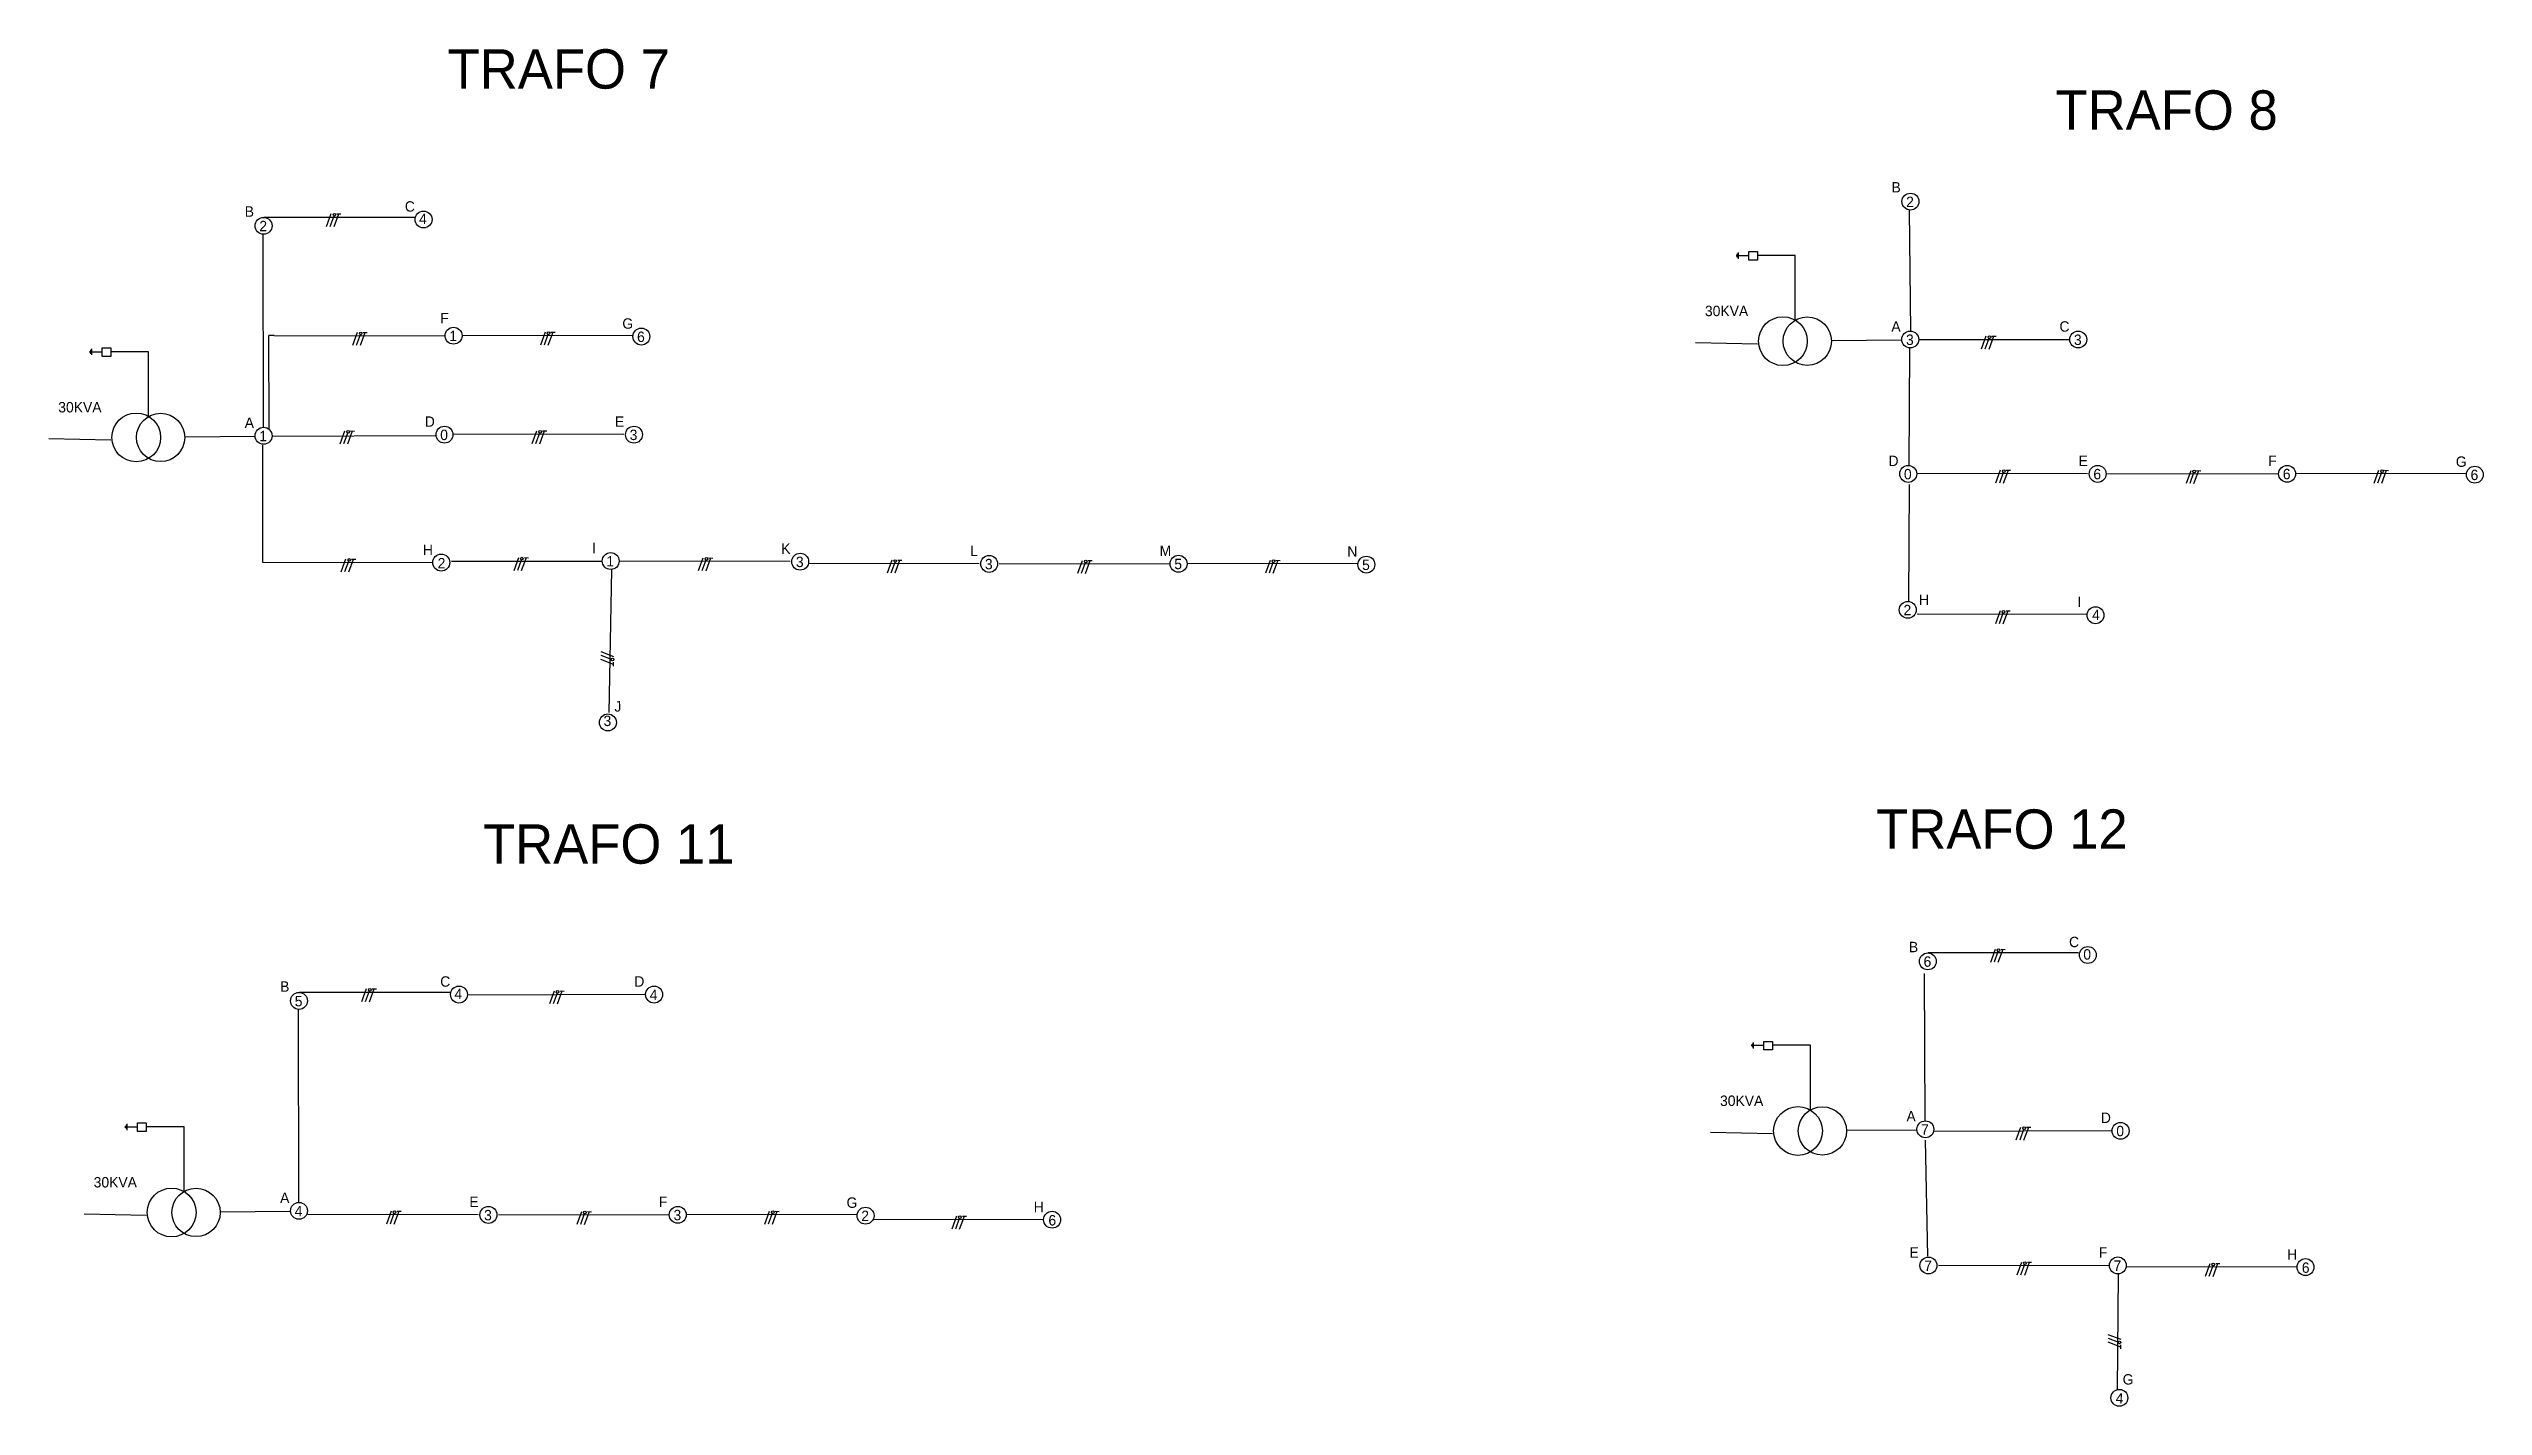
# Model space of a CAD drawing. Header units: millimetres. Extents: x -3588 to 75209, y -3737 to 38254.
# Drawn here: x 38937 to 41616, y 35880 to 37373 of the extents above; entities that cross this region are included whole.
import ezdxf

# ---------------------------------------------------------------- set-up
doc = ezdxf.new("R2010")
doc.units = ezdxf.units.MM
doc.layers.add('RED BT', color=255, linetype='Continuous')
doc.layers.add('Red MT', color=255, linetype='Continuous')

msp = doc.modelspace()

# ---------------------------------------------------------------- texts
at = {"ltscale": 0.15, "attachment_point": 1}
for s, width, gutter_width, insert, char_height in [('TRAFO 7', 915.19314, 216.492, (39375.934, 37372.818), 43.2983), ('TRAFO 8', 915.19314, 216.492, (41145.007, 37327.655), 43.2983), ('B', 12.05698, 57.19, (40964.546, 37226.717), 11.438), ('2', 15.04387, 57.19, (40980.639, 37210.705), 11.438), ('B', 12.05698, 57.19, (39152.672, 37200.081), 11.438), ('2', 15.04387, 57.19, (39168.765, 37184.07), 11.438), ('C', 12.05698, 57.19, (39328.84, 37205.639), 11.438), ('4', 15.04387, 57.19, (39344.511, 37191.981), 11.438), ('F', 12.05698, 57.19, (39367.823, 37082.798), 11.438), ('G', 12.05698, 57.19, (39568.176, 37076.863), 11.438), ('30KVA', 17.93472, 57.19, (40759.268, 37090.679), 11.4379), ('A', 12.05698, 57.19, (40964.386, 37073.612), 11.438), ('C', 12.05698, 57.19, (41149.333, 37073.612), 11.438), ('1', 15.04387, 57.19, (39377.774, 37063.219), 11.438), ('6', 15.04387, 57.19, (39584.368, 37062.277), 11.438), ('3', 15.04387, 57.19, (40980.479, 37059.026), 11.438), ('3', 15.04387, 57.19, (41165.252, 37059.026), 11.438), ('30KVA', 17.93472, 57.19, (38947.554, 36984.779), 11.4379), ('A', 12.05698, 57.19, (39152.672, 36967.712), 11.438), ('D', 12.05698, 57.19, (39350.806, 36968.947), 11.438), ('E', 12.05698, 57.19, (39560.047, 36968.947), 11.438), ('1', 15.04387, 57.19, (39168.765, 36953.126), 11.438), ('0', 15.04387, 57.19, (39367.788, 36954.362), 11.438), ('3', 15.04387, 57.19, (39576.24, 36954.362), 11.438), ('D', 12.05698, 57.19, (40961.226, 36925.758), 11.438), ('E', 12.05698, 57.19, (41170.467, 36925.758), 11.438), ('F', 12.05698, 57.19, (41378.847, 36925.863), 11.438), ('G', 12.05698, 57.19, (41585.442, 36924.921), 11.438), ('0', 15.04387, 57.19, (40978.208, 36911.173), 11.438), ('6', 15.04387, 57.19, (41186.66, 36911.173), 11.438), ('6', 15.04387, 57.19, (41395.04, 36911.278), 11.438), ('6', 15.04387, 57.19, (41601.634, 36910.335), 11.438), ('H', 12.05698, 57.19, (39348.752, 36827.769), 11.438), ('2', 15.04387, 57.19, (39364.944, 36813.184), 11.438), ('I', 12.05698, 57.19, (39534.715, 36829.92), 11.438), ('1', 15.04387, 57.19, (39550.634, 36815.334), 11.438), ('K', 12.05698, 57.19, (39742.946, 36829.201), 11.438), ('3', 15.04387, 57.19, (39759.138, 36814.615), 11.438), ('L', 12.05698, 57.19, (39950.872, 36826.79), 11.438), ('3', 15.04387, 57.19, (39967.065, 36812.205), 11.438), ('M', 12.05698, 57.19, (40159.253, 36826.895), 11.438), ('5', 15.04387, 57.19, (40175.445, 36812.309), 11.438), ('N', 12.05698, 57.19, (40365.847, 36825.953), 11.438), ('5', 15.04387, 57.19, (40382.039, 36811.367), 11.438), ('2', 15.04387, 57.19, (40977.703, 36761.645), 11.438), ('H', 12.05698, 57.19, (40994.778, 36772.963), 11.438), ('I', 12.05698, 57.19, (41169.024, 36770.836), 11.438), ('4', 15.04387, 57.19, (41185.216, 36756.251), 11.438), ('TRAFO 12', 915.19314, 216.492, (40947.712, 36536.641), 43.2983), ('TRAFO 11', 915.19314, 216.492, (39414.883, 36520.197), 43.2983), ('B', 12.05698, 57.19, (40983.717, 36390.949), 11.438), ('C', 12.05698, 57.19, (41159.885, 36396.507), 11.438), ('0', 15.04387, 57.19, (41175.556, 36382.848), 11.438), ('C', 12.05698, 57.19, (39367.789, 36353.018), 11.438), ('D', 12.05698, 57.19, (39581.357, 36353.023), 11.438), ('6', 15.04387, 57.19, (40999.809, 36374.938), 11.438), ('B', 12.05698, 57.19, (39191.621, 36347.461), 11.438), ('5', 15.04387, 57.19, (39207.713, 36331.449), 11.438), ('4', 15.04387, 57.19, (39383.46, 36339.36), 11.438), ('4', 15.04387, 57.19, (39598.339, 36338.437), 11.438), ('30KVA', 17.93472, 57.19, (40775.88, 36221.843), 11.4379), ('A', 12.05698, 57.19, (40980.998, 36204.775), 11.438), ('7', 15.04387, 57.19, (40997.09, 36190.19), 11.438), ('D', 12.05698, 57.19, (41194.885, 36203.106), 11.438), ('0', 15.04387, 57.19, (41211.867, 36188.52), 11.438), ('30KVA', 17.93472, 57.19, (38986.503, 36132.159), 11.4379), ('A', 12.05698, 57.19, (39191.621, 36115.091), 11.438), ('E', 12.05698, 57.19, (39399.88, 36110.589), 11.438), ('F', 12.05698, 57.19, (39608.26, 36110.694), 11.438), ('G', 12.05698, 57.19, (39814.855, 36109.752), 11.438), ('4', 15.04387, 57.19, (39207.713, 36100.506), 11.438), ('3', 15.04387, 57.19, (39416.073, 36096.004), 11.438), ('3', 15.04387, 57.19, (39624.453, 36096.109), 11.438), ('2', 15.04387, 57.19, (39831.047, 36095.167), 11.438), ('H', 12.05698, 57.19, (40020.751, 36104.94), 11.438), ('6', 15.04387, 57.19, (40036.943, 36090.355), 11.438), ('E', 12.05698, 57.19, (40984.287, 36054.917), 11.438), ('F', 12.05698, 57.19, (41192.667, 36055.021), 11.438), ('7', 15.04387, 57.19, (41000.48, 36040.331), 11.438), ('7', 15.04387, 57.19, (41208.86, 36040.436), 11.438), ('H', 12.05698, 57.19, (41399.791, 36052.815), 11.438), ('6', 15.04387, 57.19, (41415.983, 36038.23), 11.438)]:
    msp.add_mtext_dynamic_manual_height_columns(s, width=width, gutter_width=gutter_width, heights=[0], dxfattribs=dict(at, insert=insert, char_height=char_height))
at = {"ltscale": 0.15, "char_height": 11.438, "attachment_point": 1}
for s, width, insert, rotation in [('J', 12.05698, (39559.151, 36655.513), 1.932598), ('3', 15.04387, (39547.524, 36639.771), 359.748225), ('4', 15.04387, (41211.635, 35894.758), 356.619676), ('G', 12.05698, (41218.982, 35915.463), 358.943073)]:
    msp.add_mtext_dynamic_manual_height_columns(s, width=width, gutter_width=57.19, heights=[0], dxfattribs=dict(at, insert=insert, rotation=rotation))

# ---------------------------------------------------------------- blocks, each defined once
blk = doc.blocks.new('monofasico')
at = {"layer": 'RED BT', "color": 18, "ltscale": 0.15, "true_color": 0x000000}
blk.add_lwpolyline([(5450.14, 3489.83), (5450.48, 3490.77)], dxfattribs=at)
at = {"layer": 'RED BT', "color": 9, "ltscale": 0.15, "true_color": 0xc7c8ca}
blk.add_lwpolyline([(5450.41, 3489.84), (5450.69, 3490.61)], dxfattribs=at)
at = {"layer": 'RED BT', "color": 3, "ltscale": 0.15}
for points in [[(5450.69, 3489.82), (5451.04, 3490.76)], [(5450.89, 3490.76), (5451.19, 3490.75)]]:
    blk.add_lwpolyline(points, dxfattribs=at)
at = {"layer": 'RED BT', "color": 9, "ltscale": 0.15, "true_color": 0xc7c8ca}
blk.add_circle((5450.71, 3490.69), 0.0973, dxfattribs=at)

# ---------------------------------------------------------------- linework, layer by layer
for p, q in [((39173.683, 37188.174), (39339.414, 37188.187)), ((40985.81, 37062.896), (40984.367, 37195.802)), ((39173.267, 36957.219), (39172.966, 37169.118)), ((39185.09, 37057.989), (39179.287, 37058.027)), ((39179.757, 36954.745), (39179.295, 37058.027)), ((39185.077, 37057.999), (39372.489, 37057.679)), ((39391.722, 37058.336), (39579.134, 37058.016)), ((40748.731, 37050.401), (40817.178, 37048.929)), ((40898.563, 37052.56), (40975.427, 37053.014)), ((40994.677, 37053.522), (41160.407, 37053.535)), ((40984.147, 36915.115), (40984.869, 37043.699)), ((38937.017, 36944.501), (39005.463, 36943.029)), ((39086.849, 36946.66), (39163.713, 36947.115)), ((39183.462, 36947.282), (39362.168, 36948.048)), ((39382.462, 36949.717), (39569.874, 36949.397)), ((39172.716, 36808.672), (39172.716, 36937.198)), ((40983.641, 36765.587), (40984.363, 36894.17)), ((40992.882, 36906.528), (41180.294, 36906.208)), ((41202.343, 36906.057), (41389.755, 36905.737)), ((41408.988, 36906.394), (41596.4, 36906.074)), ((39172.323, 36808.706), (39359.735, 36808.386)), ((39380.059, 36809.83), (39545.789, 36809.843)), ((39565.36, 36809.971), (39752.772, 36809.65)), ((39773.287, 36807.56), (39960.699, 36807.24)), ((39982.748, 36807.089), (40170.16, 36806.769)), ((40189.393, 36807.426), (40376.805, 36807.106)), ((39556.311, 36800.178), (39553.313, 36643.097)), ((40992.595, 36751.773), (41180.007, 36751.452)), ((41004.728, 36379.042), (41170.458, 36379.055)), ((41001.592, 36194.282), (41000.913, 36356.195)), ((39212.632, 36335.553), (39378.362, 36335.566)), ((39398.252, 36332.736), (39592.718, 36333.387)), ((39212.215, 36104.598), (39211.914, 36316.497)), ((40765.342, 36181.565), (40833.789, 36180.093)), ((40915.175, 36183.724), (40992.039, 36184.178)), ((41004.542, 36045.276), (41002.037, 36172.898)), ((41011.78, 36182.819), (41206.246, 36183.47)), ((38975.965, 36091.881), (39044.412, 36090.409)), ((39125.798, 36094.039), (39202.662, 36094.494)), ((39222.295, 36091.36), (39409.707, 36091.039)), ((39431.756, 36090.888), (39619.168, 36090.568)), ((39638.401, 36091.225), (39825.813, 36090.905)), ((39844.322, 36085.877), (40031.734, 36085.557)), ((41016.163, 36035.216), (41203.575, 36034.895)), ((41223.362, 36033.753), (41410.774, 36033.432)), ((41213.917, 36025.469), (41212.645, 35898.202))]:
    msp.add_line(p, q)
at = {"ltscale": 0.15}
for p, q in [((40793.875, 37146.744), (40793.875, 37144.935)), ((40794.855, 37147.99), (40794.855, 37143.837)), ((40795.829, 37149.167), (40795.829, 37142.429)), ((40807.61, 37145.611), (40795.829, 37145.611)), ((38982.161, 37040.845), (38982.161, 37039.035)), ((38983.141, 37042.09), (38983.141, 37037.938)), ((38984.115, 37043.267), (38984.115, 37036.529)), ((38995.895, 37039.711), (38984.115, 37039.711)), ((40810.487, 36277.908), (40810.487, 36276.099)), ((40811.466, 36279.154), (40811.466, 36275.001)), ((40812.44, 36280.33), (40812.44, 36273.592)), ((40824.221, 36276.775), (40812.44, 36276.775)), ((39022.09, 36189.47), (39022.09, 36185.317)), ((39023.064, 36190.646), (39023.064, 36183.908)), ((39021.11, 36188.224), (39021.11, 36186.415)), ((39034.844, 36187.091), (39023.064, 36187.091))]:
    msp.add_line(p, q, dxfattribs=at)
for points in [[(40816.971, 37140.917), (40807.61, 37140.917), (40807.61, 37150.306), (40816.971, 37150.306)], [(39005.257, 37035.017), (38995.895, 37035.017), (38995.895, 37044.406), (39005.257, 37044.406)], [(40833.583, 36272.08), (40824.221, 36272.08), (40824.221, 36281.469), (40833.583, 36281.469)], [(39044.206, 36182.396), (39034.844, 36182.396), (39034.844, 36191.785), (39044.206, 36191.785)]]:
    msp.add_lwpolyline(points, close=True, dxfattribs=at)
for points in [[(40858.69, 37074.816), (40858.69, 37145.997), (40816.971, 37145.997)], [(39046.976, 36968.916), (39046.976, 37040.097), (39005.257, 37040.097)], [(40875.301, 36205.98), (40875.301, 36277.161), (40833.583, 36277.161)], [(39085.924, 36116.296), (39085.924, 36187.477), (39044.206, 36187.477)]]:
    msp.add_lwpolyline(points, dxfattribs=at)
for centre in [(39349.474, 37185.578), (39382.488, 37057.744), (39589.082, 37056.801), (41169.966, 37053.55), (39580.954, 36948.886), (41191.374, 36905.697), (41399.754, 36905.802), (41606.348, 36904.86), (39368.954, 36808.102), (39555.348, 36809.859), (39763.852, 36809.139), (39971.779, 36806.729), (40180.159, 36806.833), (40386.753, 36805.891), (41188.996, 36750.173), (41180.519, 36376.445), (39388.422, 36332.957), (39420.787, 36090.528), (39629.167, 36090.633), (39835.761, 36089.691), (40040.953, 36085.273), (41005.194, 36034.856), (41213.574, 36034.96), (41419.993, 36033.148), (41215.228, 35889.299)]:
    msp.add_circle(centre, 9.312, dxfattribs=at)
at = {"color": 4, "ltscale": 0.15}
for centre, radius in [((40845.043, 37051.723), 26.824), ((40871.867, 37051.723), 26.588), ((39033.329, 36945.823), 26.824), ((39060.153, 36945.823), 26.588), ((40861.654, 36182.887), 26.824), ((40888.478, 36182.887), 26.588), ((39072.278, 36093.203), 26.824), ((39099.101, 36093.203), 26.588)]:
    msp.add_circle(centre, radius, dxfattribs=at)
at = {"layer": 'Red MT', "color": 30, "true_color": 0xf26722}
for centre in [(40985.353, 37205.229), (39173.479, 37178.594), (40985.193, 37053.55), (39173.479, 36947.65), (39372.502, 36948.886), (40982.922, 36905.697), (40982.417, 36756.169), (39552.249, 36632.323), (41004.524, 36369.462), (39212.427, 36325.973), (39603.053, 36332.961), (41001.804, 36184.714), (41216.581, 36183.045), (39212.427, 36095.03)]:
    msp.add_circle(centre, 9.312, dxfattribs=at)

# ---------------------------------------------------------------- block references
at = {"layer": 'RED BT', "color": 6, "xscale": 15.10011322645952, "yscale": 15.10011322645952, "zscale": 15.10011322645952}
for p in [(-43055.032, -15518.954), (-43026.035, -15649.53), (-42819.39, -15649.193), (-41234.039, -15653.606), (-43039.931, -15757.951), (-42828.65, -15757.811), (-41218.23, -15801), (-41008.769, -15801.471), (-40802.124, -15801.135), (-43038.789, -15898.822), (-42848.657, -15897.298), (-42645.752, -15897.558), (-42437.825, -15899.969), (-42228.364, -15900.44), (-42021.719, -15900.103), (-41218.517, -15955.756), (-41223.987, -16328.086), (-43016.083, -16371.574), (-42809.381, -16373.876), (-41195.853, -16523.793), (-42988.817, -16616.169), (-42779.356, -16616.64), (-42572.711, -16616.303), (-42366.79, -16621.652), (-41194.949, -16672.313), (-40987.75, -16673.776)]:
    msp.add_blockref('monofasico', p, dxfattribs=at)
at = {"layer": 'RED BT', "color": 6}
for p, xscale, yscale, zscale, rotation in [((-11232.165, 120206.487), 15.10011322645953, 15.10011322645953, 15.10011322645953, 268.6728629279016), ((-10822.876, 118682.821), 15.10011322645952, 15.10011322645952, 15.10011322645952, 269.5338262639123)]:
    msp.add_blockref('monofasico', p, dxfattribs=dict(at, xscale=xscale, yscale=yscale, zscale=zscale, rotation=rotation))

msp.set_redraw_order([(e.dxf.handle, doc.entitydb.next_handle()) for e in msp.query("TEXT MTEXT ATTDEF DIMENSION ARC_DIMENSION")])  # texts and dimensions are drawn at this point

doc.saveas('drawing.dxf')
